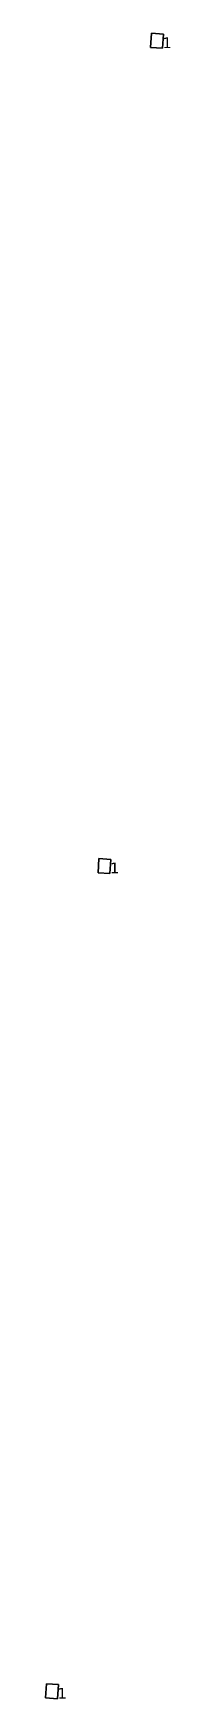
# Model space of a CAD drawing. Header units: inches. Extents: x -3 to 1235, y -1 to 963.
# Drawn here: x 201.9 to 203.98, y 30.28 to 58.03 of the extents above; entities that cross this region are included whole.
import ezdxf

# ---------------------------------------------------------------- set-up
doc = ezdxf.new("R2010")
doc.units = ezdxf.units.IN
doc.header["$MEASUREMENT"] = 0
doc.layers.add('DLX_TERR_LUM', color=7, linetype='Continuous', true_color=0x000000)
doc.layers.add('DLX_TERR_LUMKEY_IDX', color=7, linetype='Continuous', true_color=0x7f7f7f)
doc.styles.add('TableTextStyle', font='')
doc.styles.get('TableTextStyle').set_extended_font_data('VERDANA.TTF')

msp = doc.modelspace()

# ---------------------------------------------------------------- texts
at = {"layer": 'DLX_TERR_LUMKEY_IDX', "style": 'TableTextStyle'}
for p in [(203.85, 57.779), (202.973, 44.029), (202.097, 30.278)]:
    msp.add_text('1', height=0.18, dxfattribs=at).set_placement(p)

# ---------------------------------------------------------------- linework, layer by layer
at = {"layer": 'DLX_TERR_LUM'}
for points in [[(203.65, 57.792, 0), (203.665, 58.026, 0)], [(203.665, 58.026, 0), (203.65, 57.792, 0)], [(203.665, 58.026, 0), (203.65, 57.792, 0)], [(203.65, 57.792, 0), (203.665, 58.026, 0)], [(203.665, 58.026, 0), (203.865, 58.013, 0)], [(203.865, 58.013, 0), (203.665, 58.026, 0)], [(203.665, 58.026, 0), (203.665, 58.026, 0)], [(203.665, 58.026, 0), (203.665, 58.026, 0)], [(203.865, 58.013, 0), (203.665, 58.026, 0)], [(203.665, 58.026, 0), (203.865, 58.013, 0)], [(203.865, 58.013, 0), (203.85, 57.779, 0)], [(203.85, 57.779, 0), (203.865, 58.013, 0)], [(203.85, 57.779, 0), (203.865, 58.013, 0)], [(203.865, 58.013, 0), (203.85, 57.779, 0)], [(203.865, 58.013, 0), (203.865, 58.013, 0)], [(203.865, 58.013, 0), (203.865, 58.013, 0)], [(203.85, 57.779, 0), (203.65, 57.792, 0)], [(203.65, 57.792, 0), (203.65, 57.792, 0)], [(203.65, 57.792, 0), (203.85, 57.779, 0)], [(203.65, 57.792, 0), (203.65, 57.792, 0)], [(203.65, 57.792, 0), (203.85, 57.779, 0)], [(203.85, 57.779, 0), (203.65, 57.792, 0)], [(203.85, 57.779, 0), (203.85, 57.779, 0)], [(203.85, 57.779, 0), (203.85, 57.779, 0)], [(202.774, 44.041, 0), (202.789, 44.276, 0)], [(202.789, 44.276, 0), (202.774, 44.041, 0)], [(202.789, 44.276, 0), (202.774, 44.041, 0)], [(202.774, 44.041, 0), (202.789, 44.276, 0)], [(202.789, 44.276, 0), (202.988, 44.263, 0)], [(202.988, 44.263, 0), (202.789, 44.276, 0)], [(202.789, 44.276, 0), (202.789, 44.276, 0)], [(202.789, 44.276, 0), (202.789, 44.276, 0)], [(202.988, 44.263, 0), (202.789, 44.276, 0)], [(202.789, 44.276, 0), (202.988, 44.263, 0)], [(202.988, 44.263, 0), (202.973, 44.029, 0)], [(202.973, 44.029, 0), (202.988, 44.263, 0)], [(202.973, 44.029, 0), (202.988, 44.263, 0)], [(202.988, 44.263, 0), (202.973, 44.029, 0)], [(202.988, 44.263, 0), (202.988, 44.263, 0)], [(202.988, 44.263, 0), (202.988, 44.263, 0)], [(202.973, 44.029, 0), (202.774, 44.041, 0)], [(202.774, 44.041, 0), (202.774, 44.041, 0)], [(202.774, 44.041, 0), (202.973, 44.029, 0)], [(202.774, 44.041, 0), (202.774, 44.041, 0)], [(202.774, 44.041, 0), (202.973, 44.029, 0)], [(202.973, 44.029, 0), (202.774, 44.041, 0)], [(202.973, 44.029, 0), (202.973, 44.029, 0)], [(202.973, 44.029, 0), (202.973, 44.029, 0)], [(201.898, 30.291, 0), (201.913, 30.525, 0)], [(201.913, 30.525, 0), (201.898, 30.291, 0)], [(201.913, 30.525, 0), (201.898, 30.291, 0)], [(201.898, 30.291, 0), (201.913, 30.525, 0)], [(201.913, 30.525, 0), (202.112, 30.513, 0)], [(202.112, 30.513, 0), (201.913, 30.525, 0)], [(201.913, 30.525, 0), (201.913, 30.525, 0)], [(201.913, 30.525, 0), (201.913, 30.525, 0)], [(202.112, 30.513, 0), (201.913, 30.525, 0)], [(201.913, 30.525, 0), (202.112, 30.513, 0)], [(202.097, 30.278, 0), (201.898, 30.291, 0)], [(201.898, 30.291, 0), (201.898, 30.291, 0)], [(201.898, 30.291, 0), (202.097, 30.278, 0)], [(201.898, 30.291, 0), (201.898, 30.291, 0)], [(201.898, 30.291, 0), (202.097, 30.278, 0)], [(202.097, 30.278, 0), (201.898, 30.291, 0)], [(202.112, 30.513, 0), (202.097, 30.278, 0)], [(202.097, 30.278, 0), (202.112, 30.513, 0)], [(202.097, 30.278, 0), (202.112, 30.513, 0)], [(202.112, 30.513, 0), (202.097, 30.278, 0)], [(202.097, 30.278, 0), (202.097, 30.278, 0)], [(202.097, 30.278, 0), (202.097, 30.278, 0)], [(202.112, 30.513, 0), (202.112, 30.513, 0)], [(202.112, 30.513, 0), (202.112, 30.513, 0)]]:
    msp.add_polyline3d(points, dxfattribs=at)

msp.set_redraw_order([(e.dxf.handle, doc.entitydb.next_handle()) for e in msp.query("TEXT MTEXT ATTDEF DIMENSION ARC_DIMENSION")])  # texts and dimensions are drawn at this point

doc.saveas('drawing.dxf')
